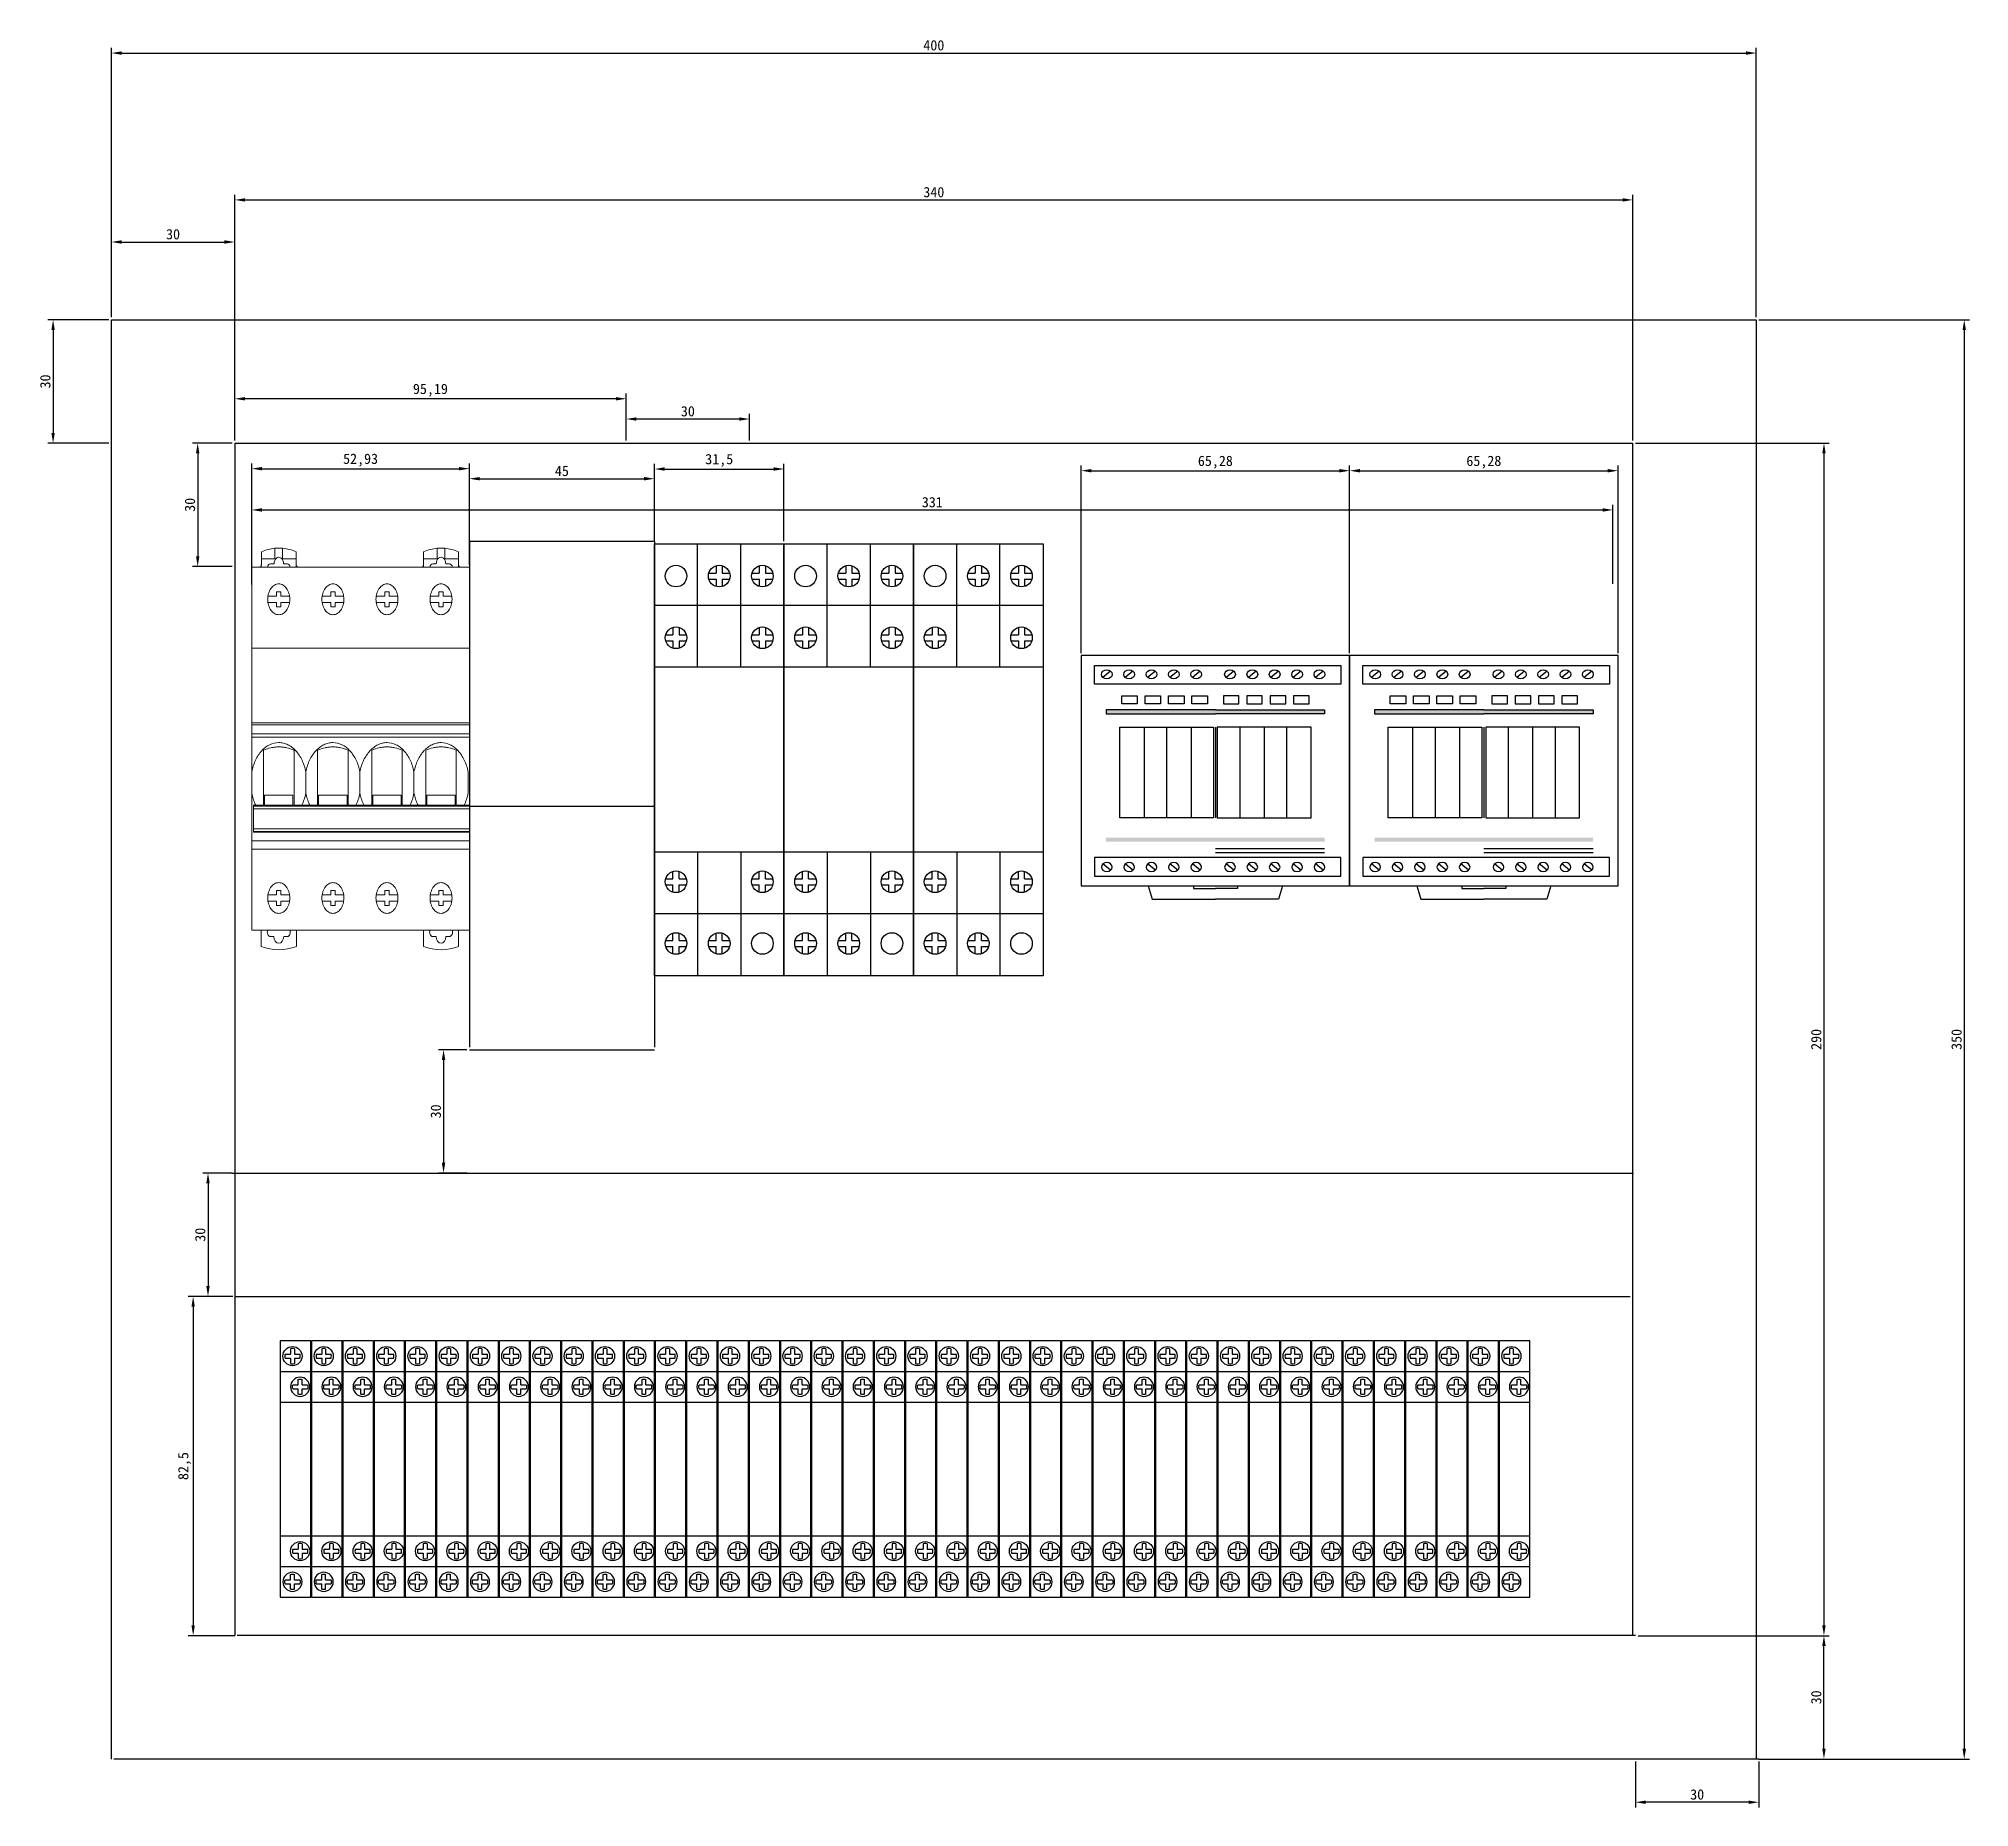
# Model space of a CAD drawing. Header units: millimetres. Extents: x 914 to 910632, y -176 to 682692.
# Drawn here: x 5886.1 to 6355.6, y -97.5 to 332.6 of the extents above; entities that cross this region are included whole.
import ezdxf

# ---------------------------------------------------------------- set-up
doc = ezdxf.new("R2010")
doc.units = ezdxf.units.MM
doc.linetypes.add('CENTER', pattern=[12, 7.5, -1.5, 1.5, -1.5])
for name, color, linetype in [('CEN1', 1, 'CENTER'), ('COMPONENT', 7, 'Continuous'), ('DIN卡軌', 4, 'Continuous')]:
    doc.layers.add(name, color=color, linetype=linetype)
doc.styles.get("Standard").update_dxf_attribs({"font": 'arial.ttf'})
doc.styles.add('宋体', font='')
doc.styles.get('宋体').set_extended_font_data('宋体')
doc.dimstyles.new('ISO-25', dxfattribs={"dimtxt": 2.5, "dimasz": 2.5, "dimexe": 1.25, "dimexo": 0.625, "dimtad": 1, "dimtxsty": 'Standard', "dimcen": 2.5, "dimadec": 0, "dimazin": 0, "dimtfac": 1, "dimtmove": 0, "dimatfit": 3, "dimfxl": 1, "dimarcsym": 0})

msp = doc.modelspace()

# ---------------------------------------------------------------- blocks, each defined once
blk = doc.blocks.new('*D303')
at = {"color": 0, "lineweight": -2, "transparency": 16777216}
for p, q in [((5903.76, 264.85), (5903.76, 284.38)), ((5906.26, 283.13), (5931.26, 283.13)), ((5933.76, 264.85), (5933.76, 284.38))]:
    blk.add_line(p, q, dxfattribs=at)
at = {"color": 0, "transparency": 16777216}
for points in [[(5906.26, 283.55), (5906.26, 282.72), (5903.76, 283.13)], [(5931.26, 283.55), (5931.26, 282.72), (5933.76, 283.13)]]:
    blk.add_solid(points, dxfattribs=at)
at = {"layer": 'Defpoints', "color": 0, "transparency": 16777216}
for p in [(5933.76, 283.13), (5903.76, 264.22), (5933.76, 264.22)]:
    blk.add_point(p, dxfattribs=at)
at = {"color": 0, "transparency": 16777216, "insert": (5918.76, 285.01), "char_height": 2.5, "attachment_point": 5, "style": '宋体'}
blk.add_mtext('30', dxfattribs=at)
blk = doc.blocks.new('*D304')
at = {"color": 0, "lineweight": -2, "transparency": 16777216}
for p, q in [((5903.13, 264.22), (5888.34, 264.22)), ((5889.59, 261.72), (5889.59, 236.72)), ((5903.13, 234.22), (5888.34, 234.22))]:
    blk.add_line(p, q, dxfattribs=at)
at = {"color": 0, "transparency": 16777216}
for points in [[(5889.17, 261.72), (5890, 261.72), (5889.59, 264.22)], [(5889.17, 236.72), (5890, 236.72), (5889.59, 234.22)]]:
    blk.add_solid(points, dxfattribs=at)
at = {"layer": 'Defpoints', "color": 0, "transparency": 16777216}
for p in [(5903.76, 264.22), (5889.59, 234.22), (5903.76, 234.22)]:
    blk.add_point(p, dxfattribs=at)
at = {"color": 0, "transparency": 16777216, "insert": (5887.71, 249.22), "char_height": 2.5, "attachment_point": 5, "rotation": 90, "style": '宋体'}
blk.add_mtext('30', dxfattribs=at)
blk = doc.blocks.new('*D305')
at = {"color": 0, "lineweight": -2, "transparency": 16777216}
for p, q in [((6305.01, -55.78), (6321.46, -55.78)), ((6320.21, -83.28), (6320.21, -58.28)), ((6305.01, -85.78), (6321.46, -85.78))]:
    blk.add_line(p, q, dxfattribs=at)
at = {"color": 0, "transparency": 16777216}
for points in [[(6319.79, -58.28), (6320.62, -58.28), (6320.21, -55.78)], [(6319.79, -83.28), (6320.62, -83.28), (6320.21, -85.78)]]:
    blk.add_solid(points, dxfattribs=at)
at = {"layer": 'Defpoints', "color": 0, "transparency": 16777216}
for p in [(6304.38, -55.78), (6320.21, -55.78), (6304.38, -85.78)]:
    blk.add_point(p, dxfattribs=at)
at = {"color": 0, "transparency": 16777216, "insert": (6318.33, -70.78), "char_height": 2.5, "attachment_point": 5, "rotation": 90, "style": '宋体'}
blk.add_mtext('30', dxfattribs=at)
blk = doc.blocks.new('*D306')
at = {"color": 0, "lineweight": -2, "transparency": 16777216}
for p, q in [((6274.38, -86.4), (6274.38, -97.54)), ((6304.38, -86.4), (6304.38, -97.54)), ((6301.88, -96.29), (6276.88, -96.29))]:
    blk.add_line(p, q, dxfattribs=at)
at = {"color": 0, "transparency": 16777216}
for points in [[(6276.88, -95.87), (6276.88, -96.7), (6274.38, -96.29)], [(6301.88, -95.87), (6301.88, -96.7), (6304.38, -96.29)]]:
    blk.add_solid(points, dxfattribs=at)
at = {"layer": 'Defpoints', "color": 0, "transparency": 16777216}
for p in [(6274.38, -85.78), (6304.38, -85.78), (6274.38, -96.29)]:
    blk.add_point(p, dxfattribs=at)
at = {"color": 0, "transparency": 16777216, "insert": (6289.38, -94.41), "char_height": 2.5, "attachment_point": 5, "style": '宋体'}
blk.add_mtext('30', dxfattribs=at)
blk = doc.blocks.new('*U254')
blk.add_line((0.78, 0.76), (-0.78, -0.76))
blk.add_circle((0, 0), 1.09)
blk = doc.blocks.new('*U255')
at = {"color": 0, "linetype": 'ByBlock', "lineweight": -2, "transparency": 16777216}
for p in [(0, 0), (4.53, 0), (9.06, 0), (13.59, 0), (18.12, 0)]:
    blk.add_blockref('*U254', p, dxfattribs=at)
blk = doc.blocks.new('*U256')
blk.add_line((0.78, 0.76), (-0.78, -0.76))
blk.add_circle((0, 0), 1.09)
blk = doc.blocks.new('*U257')
at = {"color": 0, "linetype": 'ByBlock', "lineweight": -2, "transparency": 16777216}
for p in [(0, 0), (4.53, 0), (9.06, 0), (13.59, 0), (18.12, 0)]:
    blk.add_blockref('*U256', p, dxfattribs=at)
blk = doc.blocks.new('*U258')
blk.add_line((0.78, 0.76), (-0.78, -0.76))
blk.add_circle((0, 0), 1.09)
blk = doc.blocks.new('*U259')
at = {"color": 0, "linetype": 'ByBlock', "lineweight": -2, "transparency": 16777216}
for p in [(0, 0), (4.53, 0), (9.06, 0), (13.59, 0), (18.12, 0)]:
    blk.add_blockref('*U258', p, dxfattribs=at)
blk = doc.blocks.new('*U248')
blk.add_line((0.78, 0.76), (-0.78, -0.76))
blk.add_circle((0, 0), 1.09)
blk = doc.blocks.new('*U249')
at = {"color": 0, "linetype": 'ByBlock', "lineweight": -2, "transparency": 16777216}
for p in [(0, 0), (4.53, 0), (9.06, 0), (13.59, 0), (18.12, 0)]:
    blk.add_blockref('*U248', p, dxfattribs=at)
blk = doc.blocks.new('*U250')
blk.add_lwpolyline([(-1.58, 1), (1.58, 1), (1.58, -1), (-1.58, -1)], close=True)
blk = doc.blocks.new('*U251')
at = {"color": 0, "linetype": 'ByBlock', "lineweight": -2, "transparency": 16777216}
for p in [(0, 0), (4.74, 0), (9.48, 0), (14.22, 0)]:
    blk.add_blockref('*U250', p, dxfattribs=at)
blk = doc.blocks.new('*U252')
blk.add_lwpolyline([(-1.58, 1), (1.58, 1), (1.58, -1), (-1.58, -1)], close=True)
blk = doc.blocks.new('*U253')
at = {"color": 0, "linetype": 'ByBlock', "lineweight": -2, "transparency": 16777216}
for p in [(0, 0), (4.74, 0), (9.48, 0), (14.22, 0)]:
    blk.add_blockref('*U252', p, dxfattribs=at)
blk = doc.blocks.new('8位继电器布局1')
h = blk.add_hatch(color=256)
h.dxf.hatch_style = 1
h.paths.add_polyline_path([(-19.18, -13.18), (-41.32, -13.18), (-41.32, -14.2), (-19.18, -14.2)])
h.paths.add_polyline_path([(2.95, -13.18), (-19.18, -13.18), (-19.18, -14.2), (2.95, -14.2)])
h = blk.add_hatch(color=256)
h.dxf.hatch_style = 1
h.paths.add_polyline_path([(-19.18, -44.26), (-41.32, -44.26), (-41.32, -45.28), (-19.18, -45.28)])
h.paths.add_polyline_path([(2.95, -44.26), (-19.18, -44.26), (-19.18, -45.28), (2.95, -45.28)])
for p, q in [((8.02, 0), (-46.38, 0)), ((-46.38, 0), (-46.38, -56)), ((8.02, -56), (8.02, 0)), ((-19.18, -13.18), (-41.32, -13.18)), ((-41.32, -13.18), (-41.32, -14.2)), ((-41.32, -14.2), (-19.18, -14.2)), ((-19.18, -13.18), (2.95, -13.18)), ((2.95, -14.2), (-19.18, -14.2)), ((2.95, -13.18), (2.95, -14.2)), ((-33.62, -17.42), (-33.62, -39.49)), ((-29.07, -17.42), (-29.07, -39.49)), ((-24.12, -17.42), (-24.12, -39.49)), ((-19.18, -17.42), (-19.18, -39.49)), ((-14.24, -17.42), (-14.24, -39.49)), ((-9.29, -17.42), (-9.29, -39.49)), ((-4.74, -17.42), (-4.74, -39.49)), ((-19.18, -46.95), (2.95, -46.95)), ((2.95, -47.97), (-19.18, -47.97)), ((-46.38, -56), (8.02, -56)), ((-32.78, -56), (-31.96, -59.21)), ((-23.64, -56), (-23.64, -56.67)), ((-23.64, -56.67), (-19.18, -56.67)), ((-14.72, -56.67), (-19.18, -56.67)), ((-14.72, -56), (-14.72, -56.67)), ((-5.58, -56), (-6.4, -59.21)), ((-31.96, -59.21), (-19.18, -59.21)), ((-6.4, -59.21), (-19.18, -59.21))]:
    blk.add_line(p, q)
for points in [[(-43.68, -2.37), (6.27, -2.37), (6.27, -6.92), (-43.68, -6.92)], [(-38.56, -17.42), (-19.57, -17.42), (-19.57, -39.49), (-38.56, -39.49)], [(0.2, -17.42), (-18.79, -17.42), (-18.79, -39.49), (0.2, -39.49)], [(-43.68, -53.63), (6.27, -53.63), (6.27, -49.08), (-43.68, -49.08)]]:
    blk.add_lwpolyline(points, close=True)
for name, p in [('*U255', (-41.19, -4.56)), ('*U257', (-16.22, -4.56)), ('*U251', (-36.59, -10.75))]:
    blk.add_blockref(name, p)
at = {"xscale": -1}
blk.add_blockref('*U253', (-1.77, -10.75), dxfattribs=at)
at = {"xscale": -1, "rotation": 180}
for name, p in [('*U259', (-41.19, -51.44)), ('*U249', (-16.22, -51.44))]:
    blk.add_blockref(name, p, dxfattribs=at)
blk = doc.blocks.new('4P空开')
at = {"color": 4, "linetype": 'Continuous', "lineweight": 15}
for p, q in [((1.3, 28.69), (1.3, 28.2)), ((1.3, 28.2), (2.62, 28.2)), ((1.3, 28.2), (2.62, 28.2)), ((1.3, 28.2), (1.3, 28.2)), ((1.3, 27.78), (1.3, 28.2)), ((2.62, 28.2), (2.62, 28.93)), ((2.62, 28.2), (2.62, 28.2)), ((3.36, 28.94), (3.36, 28.2)), ((3.36, 28.2), (4.68, 28.2)), ((3.36, 28.2), (4.68, 28.2)), ((3.36, 28.2), (3.36, 28.2)), ((4.68, 28.2), (4.68, 28.69)), ((4.68, 28.2), (4.68, 28.2)), ((4.68, 28.2), (4.68, 27.78)), ((17.08, 28.69), (17.08, 28.2)), ((17.08, 28.2), (18.4, 28.2)), ((17.08, 28.2), (18.4, 28.2)), ((17.08, 28.2), (17.08, 28.2)), ((17.08, 27.78), (17.08, 28.2)), ((18.4, 28.2), (18.4, 28.93)), ((18.4, 28.2), (18.4, 28.2)), ((19.15, 28.94), (19.15, 28.2)), ((19.15, 28.2), (20.47, 28.2)), ((19.15, 28.2), (20.47, 28.2)), ((19.15, 28.2), (19.15, 28.2)), ((20.47, 28.2), (20.47, 28.69)), ((20.47, 28.2), (20.47, 28.2)), ((20.47, 28.2), (20.47, 27.78)), ((21.53, 27.61), (0.36, 27.61)), ((0.36, 27.61), (0.36, 21.99)), ((2.53, 27.84), (2.17, 27.84)), ((3.81, 27.84), (3.45, 27.84)), ((18.31, 27.84), (17.96, 27.84)), ((19.59, 27.84), (19.24, 27.84)), ((21.53, 27.61), (21.53, 2.4)), ((1.94, 25.61), (2.78, 25.61)), ((2.78, 25.61), (2.78, 25.91)), ((2.78, 25.91), (3.2, 25.91)), ((3.2, 25.91), (3.2, 25.61)), ((3.2, 25.61), (4.04, 25.61)), ((7.21, 25.61), (8.04, 25.61)), ((8.04, 25.91), (8.46, 25.91)), ((8.04, 25.61), (8.04, 25.91)), ((8.46, 25.91), (8.46, 25.61)), ((8.46, 25.61), (9.3, 25.61)), ((12.47, 25.61), (13.31, 25.61)), ((13.31, 25.91), (13.72, 25.91)), ((13.31, 25.61), (13.31, 25.91)), ((13.72, 25.91), (13.72, 25.61)), ((13.72, 25.61), (14.56, 25.61)), ((17.73, 25.61), (18.57, 25.61)), ((18.57, 25.91), (18.98, 25.91)), ((18.57, 25.61), (18.57, 25.91)), ((18.98, 25.91), (18.98, 25.61)), ((18.98, 25.61), (19.82, 25.61)), ((2.78, 25.16), (1.94, 25.16)), ((2.78, 24.86), (2.78, 25.16)), ((3.2, 24.86), (2.78, 24.86)), ((3.2, 25.16), (3.2, 24.86)), ((4.04, 25.16), (3.2, 25.16)), ((8.04, 25.16), (7.21, 25.16)), ((8.04, 24.86), (8.04, 25.16)), ((8.46, 24.86), (8.04, 24.86)), ((8.46, 25.16), (8.46, 24.86)), ((9.3, 25.16), (8.46, 25.16)), ((13.31, 25.16), (12.47, 25.16)), ((13.31, 24.86), (13.31, 25.16)), ((13.72, 24.86), (13.31, 24.86)), ((13.72, 25.16), (13.72, 24.86)), ((14.56, 25.16), (13.72, 25.16)), ((18.57, 25.16), (17.73, 25.16)), ((18.57, 24.86), (18.57, 25.16)), ((18.98, 24.86), (18.57, 24.86)), ((18.98, 25.16), (18.98, 24.86)), ((19.82, 25.16), (18.98, 25.16)), ((0.36, 21.99), (21.53, 21.99)), ((0.36, 21.99), (0.36, 16.79)), ((0.36, 16.79), (0.36, 16.67)), ((0.36, 16.79), (21.53, 16.79)), ((21.53, 16.67), (0.36, 16.67)), ((21.53, 16.67), (0.36, 16.67)), ((0.36, 16.67), (0.36, 16.04)), ((0.36, 16.04), (21.53, 16.04)), ((0.36, 16.04), (0.36, 15.81)), ((21.53, 15.81), (0.36, 15.81)), ((0.36, 15.81), (0.36, 13.39)), ((0.36, 11.91), (0.36, 8.61)), ((21.53, 11.09), (0.52, 11.09)), ((0.52, 11.09), (0.52, 11)), ((21.53, 11), (0.52, 11)), ((0.52, 11), (0.52, 10.82)), ((21.53, 10.82), (0.52, 10.82)), ((0.52, 10.82), (0.52, 9.44)), ((1.61, 11.77), (1.61, 11.09)), ((4.37, 11.77), (1.61, 11.77)), ((4.37, 11.09), (4.37, 11.77)), ((6.87, 11.77), (6.87, 11.09)), ((9.63, 11.77), (6.87, 11.77)), ((9.63, 11.09), (9.63, 11.77)), ((12.13, 11.77), (12.13, 11.09)), ((14.9, 11.77), (12.13, 11.77)), ((14.9, 11.09), (14.9, 11.77)), ((17.39, 11.77), (17.39, 11.09)), ((20.16, 11.77), (17.39, 11.77)), ((20.16, 11.09), (20.16, 11.77)), ((21.53, 9.44), (0.52, 9.44)), ((0.52, 9.44), (0.52, 9.26)), ((21.53, 8.61), (0.36, 8.61)), ((0.36, 8.61), (0.36, 8.02)), ((21.53, 9.26), (0.52, 9.26)), ((0.52, 9.26), (0.52, 9.21)), ((0.52, 9.21), (21.53, 9.21)), ((21.53, 8.02), (0.36, 8.02)), ((0.36, 8.02), (0.36, 2.4)), ((1.94, 4.85), (2.78, 4.85)), ((2.78, 4.41), (1.94, 4.41)), ((2.78, 5.15), (3.2, 5.15)), ((2.78, 4.85), (2.78, 5.15)), ((2.78, 4.11), (2.78, 4.41)), ((3.2, 4.11), (2.78, 4.11)), ((3.2, 5.15), (3.2, 4.85)), ((3.2, 4.85), (4.04, 4.85)), ((3.2, 4.41), (3.2, 4.11)), ((4.04, 4.41), (3.2, 4.41)), ((7.21, 4.85), (8.04, 4.85)), ((8.04, 4.41), (7.21, 4.41)), ((8.04, 5.15), (8.46, 5.15)), ((8.04, 4.85), (8.04, 5.15)), ((8.04, 4.11), (8.04, 4.41)), ((8.46, 4.11), (8.04, 4.11)), ((8.46, 5.15), (8.46, 4.85)), ((8.46, 4.85), (9.3, 4.85)), ((8.46, 4.41), (8.46, 4.11)), ((9.3, 4.41), (8.46, 4.41)), ((12.47, 4.85), (13.31, 4.85)), ((13.31, 4.41), (12.47, 4.41)), ((13.31, 5.15), (13.72, 5.15)), ((13.31, 4.85), (13.31, 5.15)), ((13.31, 4.11), (13.31, 4.41)), ((13.72, 4.11), (13.31, 4.11)), ((13.72, 5.15), (13.72, 4.85)), ((13.72, 4.85), (14.56, 4.85)), ((13.72, 4.41), (13.72, 4.11)), ((14.56, 4.41), (13.72, 4.41)), ((17.73, 4.85), (18.57, 4.85)), ((18.57, 4.41), (17.73, 4.41)), ((18.57, 5.15), (18.98, 5.15)), ((18.57, 4.85), (18.57, 5.15)), ((18.57, 4.11), (18.57, 4.41)), ((18.98, 4.11), (18.57, 4.11)), ((18.98, 5.15), (18.98, 4.85)), ((18.98, 4.85), (19.82, 4.85)), ((18.98, 4.41), (18.98, 4.11)), ((19.82, 4.41), (18.98, 4.41)), ((21.53, 2.4), (0.36, 2.4)), ((1.28, 1.26), (1.28, 2.4)), ((2.17, 1.96), (2.51, 1.96)), ((3.47, 1.96), (3.81, 1.96)), ((4.7, 2.4), (4.7, 1.26)), ((17.07, 1.26), (17.07, 2.4)), ((17.96, 1.96), (18.3, 1.96)), ((19.25, 1.96), (19.59, 1.96)), ((20.48, 2.4), (20.48, 1.26))]:
    blk.add_line(p, q, dxfattribs=at)
for centre, radius, start, end in [((3, 23.19), 5.75, 93.767, 107.1977), ((3, 23.19), 5.75, 86.359, 93.767), ((3, 23.19), 5.75, 72.9338, 86.3591), ((18.78, 23.19), 5.75, 93.767, 107.1977), ((18.78, 23.19), 5.75, 86.359, 93.767), ((18.78, 23.19), 5.75, 72.9338, 86.3591), ((1, 27.84), 0.296, 307.3801, 359.9804), ((4.98, 27.84), 0.296, 180.0229, 232.6166), ((16.78, 27.84), 0.296, 307.3801, 359.9804), ((20.77, 27.84), 0.296, 180.0229, 232.6166), ((2.17, 2.25), 0.297, 150, 270), ((2.99, 1.96), 0.476, 180, 0), ((3.81, 2.25), 0.297, 270, 30), ((17.96, 2.25), 0.297, 150, 270), ((18.77, 1.96), 0.476, 180, 0), ((19.59, 2.25), 0.297, 270, 30), ((2.99, 7.57), 6.54, 254.849, 285.151), ((18.77, 7.57), 6.54, 254.849, 285.151)]:
    blk.add_arc(centre, radius, start, end, dxfattribs=at)
for centre, major_axis, start_param, end_param in [((2.99, 27.84), (0, 0.462), 4.712389, 7.853982), ((18.77, 27.84), (0, 0.462), 4.712389, 7.853982), ((1, 27.78), (0, 0.298), 4.111358, 4.712389), ((2.17, 27.54), (0, 0.298), 0, 1.334085), ((3.81, 27.54), (0, 0.298), 4.949101, 6.283185), ((4.98, 27.78), (0, 0.298), 1.570796, 2.171827), ((16.78, 27.78), (0, 0.298), 4.111358, 4.712389), ((17.96, 27.54), (0, 0.298), 0, 1.334085), ((19.59, 27.54), (0, 0.298), 4.949101, 6.283185), ((20.77, 27.78), (0, 0.298), 1.570796, 2.171827)]:
    blk.add_ellipse(centre, major_axis=major_axis, ratio=0.997493, start_param=start_param, end_param=end_param, dxfattribs=at)
for points, knots in [([(2.99, 24.31), (2.92, 24.31), (2.85, 24.32), (2.71, 24.35), (2.64, 24.37), (2.52, 24.42), (2.45, 24.46), (2.34, 24.53), (2.28, 24.58), (2.18, 24.68), (2.14, 24.73), (2.06, 24.85), (2.03, 24.91), (1.97, 25.04), (1.95, 25.11), (1.93, 25.25), (1.92, 25.32), (1.92, 25.45), (1.93, 25.53), (1.95, 25.66), (1.97, 25.73), (2.03, 25.86), (2.06, 25.92), (2.14, 26.04), (2.18, 26.09), (2.28, 26.19), (2.34, 26.23), (2.45, 26.31), (2.51, 26.35), (2.64, 26.4), (2.71, 26.42), (2.85, 26.45), (2.92, 26.45), (3.06, 26.45), (3.13, 26.45), (3.27, 26.42), (3.34, 26.4), (3.47, 26.35), (3.53, 26.31), (3.64, 26.24), (3.7, 26.19), (3.8, 26.09), (3.84, 26.04), (3.92, 25.92), (3.95, 25.86), (4.01, 25.73), (4.03, 25.66), (4.05, 25.53), (4.06, 25.46), (4.06, 25.32), (4.05, 25.25), (4.03, 25.11), (4.01, 25.04), (3.95, 24.91), (3.92, 24.85), (3.84, 24.73), (3.8, 24.68), (3.7, 24.58), (3.64, 24.54), (3.53, 24.46), (3.47, 24.42), (3.34, 24.37), (3.27, 24.35), (3.13, 24.32), (3.06, 24.31), (2.99, 24.31)], [0, 0, 0, 0, 0.03125, 0.03125, 0.0625, 0.0625, 0.09375, 0.09375, 0.125, 0.125, 0.15625, 0.15625, 0.1875, 0.1875, 0.21875, 0.21875, 0.25, 0.25, 0.28125, 0.28125, 0.3125, 0.3125, 0.34375, 0.34375, 0.375, 0.375, 0.40625, 0.40625, 0.4375, 0.4375, 0.46875, 0.46875, 0.5, 0.5, 0.53125, 0.53125, 0.5625, 0.5625, 0.59375, 0.59375, 0.625, 0.625, 0.65625, 0.65625, 0.6875, 0.6875, 0.71875, 0.71875, 0.75, 0.75, 0.78125, 0.78125, 0.8125, 0.8125, 0.84375, 0.84375, 0.875, 0.875, 0.90625, 0.90625, 0.9375, 0.9375, 0.96875, 0.96875, 1, 1, 1, 1]), ([(8.25, 24.31), (8.18, 24.31), (8.11, 24.32), (7.97, 24.35), (7.91, 24.37), (7.78, 24.42), (7.72, 24.46), (7.6, 24.53), (7.54, 24.58), (7.44, 24.68), (7.4, 24.73), (7.32, 24.85), (7.29, 24.91), (7.24, 25.04), (7.22, 25.11), (7.19, 25.25), (7.18, 25.32), (7.18, 25.45), (7.19, 25.53), (7.22, 25.66), (7.24, 25.73), (7.29, 25.86), (7.32, 25.92), (7.4, 26.04), (7.44, 26.09), (7.54, 26.19), (7.6, 26.23), (7.71, 26.31), (7.78, 26.35), (7.91, 26.4), (7.97, 26.42), (8.11, 26.45), (8.18, 26.45), (8.32, 26.45), (8.39, 26.45), (8.53, 26.42), (8.6, 26.4), (8.73, 26.35), (8.79, 26.31), (8.9, 26.24), (8.96, 26.19), (9.06, 26.09), (9.1, 26.04), (9.18, 25.92), (9.21, 25.86), (9.27, 25.73), (9.29, 25.66), (9.31, 25.53), (9.32, 25.46), (9.32, 25.32), (9.32, 25.25), (9.29, 25.11), (9.27, 25.04), (9.21, 24.91), (9.18, 24.85), (9.1, 24.73), (9.06, 24.68), (8.96, 24.58), (8.91, 24.54), (8.79, 24.46), (8.73, 24.42), (8.6, 24.37), (8.53, 24.35), (8.39, 24.32), (8.32, 24.31), (8.25, 24.31)], [0, 0, 0, 0, 0.03125, 0.03125, 0.0625, 0.0625, 0.09375, 0.09375, 0.125, 0.125, 0.15625, 0.15625, 0.1875, 0.1875, 0.21875, 0.21875, 0.25, 0.25, 0.28125, 0.28125, 0.3125, 0.3125, 0.34375, 0.34375, 0.375, 0.375, 0.40625, 0.40625, 0.4375, 0.4375, 0.46875, 0.46875, 0.5, 0.5, 0.53125, 0.53125, 0.5625, 0.5625, 0.59375, 0.59375, 0.625, 0.625, 0.65625, 0.65625, 0.6875, 0.6875, 0.71875, 0.71875, 0.75, 0.75, 0.78125, 0.78125, 0.8125, 0.8125, 0.84375, 0.84375, 0.875, 0.875, 0.90625, 0.90625, 0.9375, 0.9375, 0.96875, 0.96875, 1, 1, 1, 1]), ([(13.51, 24.31), (13.44, 24.31), (13.37, 24.32), (13.24, 24.35), (13.17, 24.37), (13.04, 24.42), (12.98, 24.46), (12.86, 24.53), (12.81, 24.58), (12.71, 24.68), (12.66, 24.73), (12.58, 24.85), (12.55, 24.91), (12.5, 25.04), (12.48, 25.11), (12.45, 25.25), (12.44, 25.32), (12.44, 25.45), (12.45, 25.53), (12.48, 25.66), (12.5, 25.73), (12.55, 25.86), (12.58, 25.92), (12.66, 26.04), (12.71, 26.09), (12.81, 26.19), (12.86, 26.23), (12.98, 26.31), (13.04, 26.35), (13.17, 26.4), (13.23, 26.42), (13.37, 26.45), (13.44, 26.45), (13.58, 26.45), (13.65, 26.45), (13.79, 26.42), (13.86, 26.4), (13.99, 26.35), (14.05, 26.31), (14.17, 26.24), (14.22, 26.19), (14.32, 26.09), (14.36, 26.04), (14.44, 25.92), (14.48, 25.86), (14.53, 25.73), (14.55, 25.66), (14.58, 25.53), (14.58, 25.46), (14.58, 25.32), (14.58, 25.25), (14.55, 25.11), (14.53, 25.04), (14.48, 24.91), (14.44, 24.85), (14.37, 24.73), (14.32, 24.68), (14.22, 24.58), (14.17, 24.54), (14.05, 24.46), (13.99, 24.42), (13.86, 24.37), (13.79, 24.35), (13.65, 24.32), (13.58, 24.31), (13.51, 24.31)], [0, 0, 0, 0, 0.03125, 0.03125, 0.0625, 0.0625, 0.09375, 0.09375, 0.125, 0.125, 0.15625, 0.15625, 0.1875, 0.1875, 0.21875, 0.21875, 0.25, 0.25, 0.28125, 0.28125, 0.3125, 0.3125, 0.34375, 0.34375, 0.375, 0.375, 0.40625, 0.40625, 0.4375, 0.4375, 0.46875, 0.46875, 0.5, 0.5, 0.53125, 0.53125, 0.5625, 0.5625, 0.59375, 0.59375, 0.625, 0.625, 0.65625, 0.65625, 0.6875, 0.6875, 0.71875, 0.71875, 0.75, 0.75, 0.78125, 0.78125, 0.8125, 0.8125, 0.84375, 0.84375, 0.875, 0.875, 0.90625, 0.90625, 0.9375, 0.9375, 0.96875, 0.96875, 1, 1, 1, 1]), ([(18.77, 24.31), (18.7, 24.31), (18.63, 24.32), (18.5, 24.35), (18.43, 24.37), (18.3, 24.42), (18.24, 24.46), (18.12, 24.53), (18.07, 24.58), (17.97, 24.68), (17.92, 24.73), (17.85, 24.85), (17.81, 24.91), (17.76, 25.04), (17.74, 25.11), (17.71, 25.25), (17.7, 25.32), (17.7, 25.45), (17.71, 25.53), (17.74, 25.66), (17.76, 25.73), (17.81, 25.86), (17.85, 25.92), (17.92, 26.04), (17.97, 26.09), (18.07, 26.19), (18.12, 26.23), (18.24, 26.31), (18.3, 26.35), (18.43, 26.4), (18.5, 26.42), (18.63, 26.45), (18.7, 26.45), (18.85, 26.45), (18.92, 26.45), (19.05, 26.42), (19.12, 26.4), (19.25, 26.35), (19.31, 26.31), (19.43, 26.24), (19.48, 26.19), (19.58, 26.09), (19.63, 26.04), (19.7, 25.92), (19.74, 25.86), (19.79, 25.73), (19.81, 25.66), (19.84, 25.53), (19.84, 25.46), (19.84, 25.32), (19.84, 25.25), (19.81, 25.11), (19.79, 25.04), (19.74, 24.91), (19.7, 24.85), (19.63, 24.73), (19.58, 24.68), (19.48, 24.58), (19.43, 24.54), (19.31, 24.46), (19.25, 24.42), (19.12, 24.37), (19.05, 24.35), (18.92, 24.32), (18.85, 24.31), (18.77, 24.31)], [0, 0, 0, 0, 0.03125, 0.03125, 0.0625, 0.0625, 0.09375, 0.09375, 0.125, 0.125, 0.15625, 0.15625, 0.1875, 0.1875, 0.21875, 0.21875, 0.25, 0.25, 0.28125, 0.28125, 0.3125, 0.3125, 0.34375, 0.34375, 0.375, 0.375, 0.40625, 0.40625, 0.4375, 0.4375, 0.46875, 0.46875, 0.5, 0.5, 0.53125, 0.53125, 0.5625, 0.5625, 0.59375, 0.59375, 0.625, 0.625, 0.65625, 0.65625, 0.6875, 0.6875, 0.71875, 0.71875, 0.75, 0.75, 0.78125, 0.78125, 0.8125, 0.8125, 0.84375, 0.84375, 0.875, 0.875, 0.90625, 0.90625, 0.9375, 0.9375, 0.96875, 0.96875, 1, 1, 1, 1]), ([(5.62, 13.39), (5.54, 13.68), (5.42, 13.95), (5.17, 14.33), (5.08, 14.44), (4.88, 14.66), (4.77, 14.76), (4.59, 14.9), (4.53, 14.94), (4.41, 15.03), (4.34, 15.06), (4.15, 15.17), (4.01, 15.23), (3.8, 15.3), (3.73, 15.32), (3.58, 15.36), (3.51, 15.38), (3.29, 15.41), (3.14, 15.43), (2.69, 15.43), (2.4, 15.38), (1.97, 15.23), (1.84, 15.17), (1.58, 15.03), (1.45, 14.95), (1.21, 14.76), (1.1, 14.66), (0.9, 14.44), (0.81, 14.33), (0.65, 14.08), (0.57, 13.95), (0.45, 13.68), (0.4, 13.54), (0.36, 13.39)], [0, 0, 0, 0, 0.125, 0.125, 0.1875, 0.1875, 0.25, 0.25, 0.28125, 0.28125, 0.3125, 0.3125, 0.375, 0.375, 0.40625, 0.40625, 0.4375, 0.4375, 0.5, 0.5, 0.625, 0.625, 0.6875, 0.6875, 0.75, 0.75, 0.8125, 0.8125, 0.875, 0.875, 0.9375, 0.9375, 1, 1, 1, 1]), ([(1.5, 14.9), (1.73, 14.97), (1.97, 15.03), (2.35, 15.09), (2.48, 15.1), (2.73, 15.12), (2.86, 15.13), (3.12, 15.13), (3.25, 15.12), (3.5, 15.1), (3.63, 15.09), (4.01, 15.03), (4.25, 14.97), (4.48, 14.9)], [0, 0, 0, 0, 0.25, 0.25, 0.375, 0.375, 0.5, 0.5, 0.625, 0.625, 0.75, 0.75, 1, 1, 1, 1]), ([(1.5, 11.09), (1.5, 11.2), (1.5, 11.45), (1.5, 11.87), (1.5, 12.33), (1.5, 12.79), (1.5, 13.26), (1.5, 13.73), (1.5, 14.17), (1.5, 14.57), (1.5, 14.79), (1.5, 14.9)], [0, 0, 0, 0, 0.101509, 0.215632, 0.324172, 0.432713, 0.546835, 0.660958, 0.775081, 0.889204, 1, 1, 1, 1]), ([(4.48, 14.9), (4.48, 14.79), (4.48, 14.56), (4.48, 14.15), (4.48, 13.72), (4.48, 13.25), (4.48, 12.78), (4.48, 12.3), (4.48, 11.84), (4.48, 11.42), (4.48, 11.19), (4.48, 11.09)], [0, 0, 0, 0, 0.1140739, 0.2281478, 0.3422219, 0.4562957, 0.5670441, 0.6811182, 0.795192, 0.909266, 1, 1, 1, 1]), ([(5.62, 13.39), (5.7, 13.68), (5.82, 13.95), (6.07, 14.33), (6.16, 14.44), (6.36, 14.66), (6.47, 14.76), (6.65, 14.9), (6.71, 14.94), (6.84, 15.03), (6.9, 15.06), (7.1, 15.17), (7.23, 15.23), (7.44, 15.3), (7.51, 15.32), (7.66, 15.36), (7.73, 15.38), (7.95, 15.41), (8.1, 15.43), (8.55, 15.43), (8.84, 15.38), (9.27, 15.23), (9.41, 15.17), (9.67, 15.03), (9.79, 14.95), (10.03, 14.76), (10.14, 14.66), (10.34, 14.44), (10.43, 14.33), (10.6, 14.08), (10.67, 13.95), (10.79, 13.68), (10.84, 13.54), (10.88, 13.39)], [0, 0, 0, 0, 0.125, 0.125, 0.1875, 0.1875, 0.25, 0.25, 0.28125, 0.28125, 0.3125, 0.3125, 0.375, 0.375, 0.40625, 0.40625, 0.4375, 0.4375, 0.5, 0.5, 0.625, 0.625, 0.6875, 0.6875, 0.75, 0.75, 0.8125, 0.8125, 0.875, 0.875, 0.9375, 0.9375, 1, 1, 1, 1]), ([(6.77, 14.9), (7, 14.97), (7.24, 15.03), (7.61, 15.09), (7.74, 15.1), (7.99, 15.12), (8.12, 15.13), (8.38, 15.13), (8.51, 15.12), (8.76, 15.1), (8.89, 15.09), (9.27, 15.03), (9.51, 14.97), (9.74, 14.9)], [0, 0, 0, 0, 0.25, 0.25, 0.375, 0.375, 0.5, 0.5, 0.625, 0.625, 0.75, 0.75, 1, 1, 1, 1]), ([(6.77, 11.09), (6.77, 11.2), (6.77, 11.45), (6.77, 11.87), (6.77, 12.33), (6.77, 12.79), (6.77, 13.26), (6.77, 13.73), (6.77, 14.17), (6.77, 14.57), (6.77, 14.79), (6.77, 14.9)], [0, 0, 0, 0, 0.101509, 0.215632, 0.324172, 0.432713, 0.546835, 0.660958, 0.775081, 0.889204, 1, 1, 1, 1]), ([(9.74, 14.9), (9.74, 14.79), (9.74, 14.56), (9.74, 14.15), (9.74, 13.72), (9.74, 13.25), (9.74, 12.78), (9.74, 12.3), (9.74, 11.84), (9.74, 11.42), (9.74, 11.19), (9.74, 11.09)], [0, 0, 0, 0, 0.1140739, 0.2281478, 0.3422219, 0.4562957, 0.5670441, 0.6811182, 0.795192, 0.909266, 1, 1, 1, 1]), ([(10.88, 13.39), (10.96, 13.68), (11.08, 13.95), (11.33, 14.33), (11.42, 14.44), (11.63, 14.66), (11.74, 14.76), (11.91, 14.9), (11.97, 14.94), (12.1, 15.03), (12.16, 15.06), (12.36, 15.17), (12.49, 15.23), (12.7, 15.3), (12.78, 15.32), (12.92, 15.36), (12.99, 15.38), (13.21, 15.41), (13.36, 15.43), (13.81, 15.43), (14.11, 15.38), (14.53, 15.23), (14.67, 15.17), (14.93, 15.03), (15.05, 14.95), (15.29, 14.76), (15.4, 14.66), (15.6, 14.44), (15.69, 14.33), (15.86, 14.08), (15.93, 13.95), (16.05, 13.68), (16.1, 13.54), (16.14, 13.39)], [0, 0, 0, 0, 0.125, 0.125, 0.1875, 0.1875, 0.25, 0.25, 0.28125, 0.28125, 0.3125, 0.3125, 0.375, 0.375, 0.40625, 0.40625, 0.4375, 0.4375, 0.5, 0.5, 0.625, 0.625, 0.6875, 0.6875, 0.75, 0.75, 0.8125, 0.8125, 0.875, 0.875, 0.9375, 0.9375, 1, 1, 1, 1]), ([(12.03, 14.9), (12.26, 14.97), (12.5, 15.03), (12.87, 15.09), (13, 15.1), (13.26, 15.12), (13.38, 15.13), (13.64, 15.13), (13.77, 15.12), (14.02, 15.1), (14.15, 15.09), (14.53, 15.03), (14.77, 14.97), (15, 14.9)], [0, 0, 0, 0, 0.25, 0.25, 0.375, 0.375, 0.5, 0.5, 0.625, 0.625, 0.75, 0.75, 1, 1, 1, 1]), ([(12.03, 11.09), (12.03, 11.2), (12.03, 11.45), (12.03, 11.87), (12.03, 12.33), (12.03, 12.79), (12.03, 13.26), (12.03, 13.73), (12.03, 14.17), (12.03, 14.57), (12.03, 14.79), (12.03, 14.9)], [0, 0, 0, 0, 0.101509, 0.215632, 0.324172, 0.432713, 0.546835, 0.660958, 0.775081, 0.889204, 1, 1, 1, 1]), ([(15, 14.9), (15, 14.79), (15, 14.56), (15, 14.15), (15, 13.72), (15, 13.25), (15, 12.78), (15, 12.3), (15, 11.84), (15, 11.42), (15, 11.19), (15, 11.09)], [0, 0, 0, 0, 0.1140739, 0.2281478, 0.3422219, 0.4562957, 0.5670441, 0.6811182, 0.795192, 0.909266, 1, 1, 1, 1]), ([(16.14, 13.39), (16.22, 13.68), (16.35, 13.95), (16.59, 14.33), (16.69, 14.44), (16.89, 14.66), (17, 14.76), (17.17, 14.9), (17.23, 14.94), (17.36, 15.03), (17.42, 15.06), (17.62, 15.17), (17.75, 15.23), (17.97, 15.3), (18.04, 15.32), (18.18, 15.36), (18.26, 15.38), (18.48, 15.41), (18.62, 15.43), (19.08, 15.43), (19.37, 15.38), (19.79, 15.23), (19.93, 15.17), (20.19, 15.03), (20.31, 14.95), (20.55, 14.76), (20.66, 14.66), (20.86, 14.44), (20.95, 14.33), (21.12, 14.08), (21.19, 13.95), (21.32, 13.68), (21.37, 13.54), (21.41, 13.39)], [0, 0, 0, 0, 0.125, 0.125, 0.1875, 0.1875, 0.25, 0.25, 0.28125, 0.28125, 0.3125, 0.3125, 0.375, 0.375, 0.40625, 0.40625, 0.4375, 0.4375, 0.5, 0.5, 0.625, 0.625, 0.6875, 0.6875, 0.75, 0.75, 0.8125, 0.8125, 0.875, 0.875, 0.9375, 0.9375, 1, 1, 1, 1]), ([(17.29, 14.9), (17.52, 14.97), (17.76, 15.03), (18.13, 15.09), (18.26, 15.1), (18.52, 15.12), (18.65, 15.13), (18.9, 15.13), (19.03, 15.12), (19.29, 15.1), (19.41, 15.09), (19.79, 15.03), (20.03, 14.97), (20.26, 14.9)], [0, 0, 0, 0, 0.25, 0.25, 0.375, 0.375, 0.5, 0.5, 0.625, 0.625, 0.75, 0.75, 1, 1, 1, 1]), ([(17.29, 11.09), (17.29, 11.2), (17.29, 11.45), (17.29, 11.87), (17.29, 12.33), (17.29, 12.79), (17.29, 13.26), (17.29, 13.73), (17.29, 14.17), (17.29, 14.57), (17.29, 14.79), (17.29, 14.9)], [0, 0, 0, 0, 0.101509, 0.215632, 0.324172, 0.432713, 0.546835, 0.660958, 0.775081, 0.889204, 1, 1, 1, 1]), ([(20.26, 14.9), (20.26, 14.79), (20.26, 14.56), (20.26, 14.15), (20.26, 13.72), (20.26, 13.25), (20.26, 12.78), (20.26, 12.3), (20.26, 11.84), (20.26, 11.42), (20.26, 11.19), (20.26, 11.09)], [0, 0, 0, 0, 0.1140739, 0.2281478, 0.3422219, 0.4562957, 0.5670441, 0.6811182, 0.795192, 0.909266, 1, 1, 1, 1]), ([(0.36, 13.39), (0.36, 13.27), (0.36, 13.15), (0.36, 12.96), (0.36, 12.89), (0.36, 12.77), (0.36, 12.7), (0.36, 12.51), (0.36, 12.39), (0.36, 12.2), (0.36, 12.14), (0.36, 12.02), (0.36, 11.96), (0.36, 11.91)], [0, 0, 0, 0, 0.25, 0.25, 0.375, 0.375, 0.5, 0.5, 0.75, 0.75, 0.875, 0.875, 1, 1, 1, 1]), ([(5.62, 11.91), (5.62, 12.02), (5.62, 12.14), (5.62, 12.38), (5.62, 12.51), (5.62, 12.77), (5.62, 12.9), (5.62, 13.15), (5.62, 13.27), (5.62, 13.39)], [0, 0, 0, 0, 0.25, 0.25, 0.5, 0.5, 0.75, 0.75, 1, 1, 1, 1]), ([(10.88, 11.91), (10.88, 12.02), (10.88, 12.14), (10.88, 12.38), (10.88, 12.51), (10.88, 12.77), (10.88, 12.9), (10.88, 13.15), (10.88, 13.27), (10.88, 13.39)], [0, 0, 0, 0, 0.25, 0.25, 0.5, 0.5, 0.75, 0.75, 1, 1, 1, 1]), ([(10.88, 11.91), (10.88, 12.02), (10.88, 12.14), (10.88, 12.38), (10.88, 12.51), (10.88, 12.77), (10.88, 12.9), (10.88, 13.15), (10.88, 13.27), (10.88, 13.39)], [0, 0, 0, 0, 0.25, 0.25, 0.5, 0.5, 0.75, 0.75, 1, 1, 1, 1]), ([(16.14, 11.91), (16.14, 12.02), (16.14, 12.14), (16.14, 12.38), (16.14, 12.51), (16.14, 12.77), (16.14, 12.9), (16.14, 13.15), (16.14, 13.27), (16.14, 13.39)], [0, 0, 0, 0, 0.25, 0.25, 0.5, 0.5, 0.75, 0.75, 1, 1, 1, 1]), ([(16.14, 11.91), (16.14, 12.02), (16.14, 12.14), (16.14, 12.38), (16.14, 12.51), (16.14, 12.77), (16.14, 12.9), (16.14, 13.15), (16.14, 13.27), (16.14, 13.39)], [0, 0, 0, 0, 0.25, 0.25, 0.5, 0.5, 0.75, 0.75, 1, 1, 1, 1]), ([(21.41, 11.91), (21.41, 12.02), (21.41, 12.14), (21.41, 12.38), (21.41, 12.51), (21.41, 12.77), (21.41, 12.9), (21.41, 13.15), (21.41, 13.27), (21.41, 13.39)], [0, 0, 0, 0, 0.25, 0.25, 0.5, 0.5, 0.75, 0.75, 1, 1, 1, 1]), ([(0.74, 11.09), (0.73, 11.11), (0.63, 11.24), (0.49, 11.51), (0.4, 11.77), (0.36, 11.91)], [0, 0, 0, 0, 0.084448, 0.542214, 1, 1, 1, 1]), ([(5.62, 11.91), (5.57, 11.76), (5.48, 11.47), (5.32, 11.21), (5.24, 11.09)], [0, 0, 0, 0, 0.514359, 1, 1, 1, 1]), ([(6, 11.09), (5.99, 11.11), (5.89, 11.24), (5.75, 11.51), (5.66, 11.77), (5.62, 11.91)], [0, 0, 0, 0, 0.084448, 0.542214, 1, 1, 1, 1]), ([(10.88, 11.91), (10.83, 11.76), (10.74, 11.47), (10.58, 11.21), (10.5, 11.09)], [0, 0, 0, 0, 0.5143587, 1, 1, 1, 1]), ([(10.88, 11.91), (10.83, 11.76), (10.74, 11.47), (10.58, 11.21), (10.5, 11.09)], [0, 0, 0, 0, 0.514359, 1, 1, 1, 1]), ([(11.27, 11.09), (11.25, 11.11), (11.15, 11.24), (11.01, 11.51), (10.93, 11.77), (10.88, 11.91)], [0, 0, 0, 0, 0.084448, 0.542214, 1, 1, 1, 1]), ([(16.14, 11.91), (16.1, 11.76), (16, 11.47), (15.84, 11.21), (15.76, 11.09)], [0, 0, 0, 0, 0.5143587, 1, 1, 1, 1]), ([(16.14, 11.91), (16.1, 11.76), (16, 11.47), (15.84, 11.21), (15.76, 11.09)], [0, 0, 0, 0, 0.514359, 1, 1, 1, 1]), ([(16.53, 11.09), (16.51, 11.11), (16.41, 11.24), (16.27, 11.51), (16.19, 11.77), (16.14, 11.91)], [0, 0, 0, 0, 0.084448, 0.542214, 1, 1, 1, 1]), ([(21.41, 11.91), (21.36, 11.76), (21.27, 11.47), (21.1, 11.21), (21.03, 11.09)], [0, 0, 0, 0, 0.5143587, 1, 1, 1, 1]), ([(2.99, 3.56), (2.92, 3.56), (2.85, 3.57), (2.71, 3.59), (2.64, 3.62), (2.52, 3.67), (2.45, 3.7), (2.34, 3.78), (2.28, 3.83), (2.18, 3.92), (2.14, 3.98), (2.06, 4.09), (2.03, 4.16), (1.98, 4.29), (1.95, 4.35), (1.93, 4.49), (1.92, 4.56), (1.92, 4.7), (1.93, 4.77), (1.95, 4.91), (1.97, 4.97), (2.03, 5.1), (2.06, 5.17), (2.14, 5.28), (2.18, 5.34), (2.28, 5.44), (2.34, 5.48), (2.45, 5.56), (2.51, 5.59), (2.64, 5.65), (2.71, 5.67), (2.85, 5.69), (2.92, 5.7), (3.06, 5.7), (3.13, 5.69), (3.27, 5.67), (3.34, 5.65), (3.47, 5.59), (3.53, 5.56), (3.64, 5.48), (3.7, 5.44), (3.8, 5.34), (3.84, 5.28), (3.92, 5.17), (3.95, 5.1), (4.01, 4.97), (4.03, 4.91), (4.05, 4.77), (4.06, 4.7), (4.06, 4.56), (4.05, 4.49), (4.03, 4.35), (4.01, 4.29), (3.95, 4.16), (3.92, 4.09), (3.84, 3.98), (3.8, 3.92), (3.7, 3.82), (3.64, 3.78), (3.53, 3.7), (3.47, 3.67), (3.34, 3.62), (3.27, 3.6), (3.13, 3.57), (3.06, 3.56), (2.99, 3.56)], [0, 0, 0, 0, 0.03125, 0.03125, 0.0625, 0.0625, 0.09375, 0.09375, 0.125, 0.125, 0.15625, 0.15625, 0.1875, 0.1875, 0.21875, 0.21875, 0.25, 0.25, 0.28125, 0.28125, 0.3125, 0.3125, 0.34375, 0.34375, 0.375, 0.375, 0.40625, 0.40625, 0.4375, 0.4375, 0.46875, 0.46875, 0.5, 0.5, 0.53125, 0.53125, 0.5625, 0.5625, 0.59375, 0.59375, 0.625, 0.625, 0.65625, 0.65625, 0.6875, 0.6875, 0.71875, 0.71875, 0.75, 0.75, 0.78125, 0.78125, 0.8125, 0.8125, 0.84375, 0.84375, 0.875, 0.875, 0.90625, 0.90625, 0.9375, 0.9375, 0.96875, 0.96875, 1, 1, 1, 1]), ([(8.25, 3.56), (8.18, 3.56), (8.11, 3.57), (7.97, 3.59), (7.91, 3.62), (7.78, 3.67), (7.72, 3.7), (7.6, 3.78), (7.54, 3.83), (7.45, 3.92), (7.4, 3.98), (7.32, 4.09), (7.29, 4.16), (7.24, 4.29), (7.22, 4.35), (7.19, 4.49), (7.18, 4.56), (7.18, 4.7), (7.19, 4.77), (7.22, 4.91), (7.24, 4.97), (7.29, 5.1), (7.32, 5.17), (7.4, 5.28), (7.44, 5.34), (7.54, 5.44), (7.6, 5.48), (7.71, 5.56), (7.78, 5.59), (7.91, 5.65), (7.97, 5.67), (8.11, 5.69), (8.18, 5.7), (8.32, 5.7), (8.39, 5.69), (8.53, 5.67), (8.6, 5.65), (8.73, 5.59), (8.79, 5.56), (8.91, 5.48), (8.96, 5.44), (9.06, 5.34), (9.1, 5.28), (9.18, 5.17), (9.21, 5.1), (9.27, 4.97), (9.29, 4.91), (9.32, 4.77), (9.32, 4.7), (9.32, 4.56), (9.31, 4.49), (9.29, 4.35), (9.27, 4.29), (9.21, 4.16), (9.18, 4.09), (9.1, 3.98), (9.06, 3.92), (8.96, 3.82), (8.91, 3.78), (8.79, 3.7), (8.73, 3.67), (8.6, 3.62), (8.53, 3.6), (8.39, 3.57), (8.32, 3.56), (8.25, 3.56)], [0, 0, 0, 0, 0.03125, 0.03125, 0.0625, 0.0625, 0.09375, 0.09375, 0.125, 0.125, 0.15625, 0.15625, 0.1875, 0.1875, 0.21875, 0.21875, 0.25, 0.25, 0.28125, 0.28125, 0.3125, 0.3125, 0.34375, 0.34375, 0.375, 0.375, 0.40625, 0.40625, 0.4375, 0.4375, 0.46875, 0.46875, 0.5, 0.5, 0.53125, 0.53125, 0.5625, 0.5625, 0.59375, 0.59375, 0.625, 0.625, 0.65625, 0.65625, 0.6875, 0.6875, 0.71875, 0.71875, 0.75, 0.75, 0.78125, 0.78125, 0.8125, 0.8125, 0.84375, 0.84375, 0.875, 0.875, 0.90625, 0.90625, 0.9375, 0.9375, 0.96875, 0.96875, 1, 1, 1, 1]), ([(13.51, 3.56), (13.44, 3.56), (13.37, 3.57), (13.24, 3.59), (13.17, 3.62), (13.04, 3.67), (12.98, 3.7), (12.86, 3.78), (12.81, 3.83), (12.71, 3.92), (12.66, 3.98), (12.58, 4.09), (12.55, 4.16), (12.5, 4.29), (12.48, 4.35), (12.45, 4.49), (12.44, 4.56), (12.44, 4.7), (12.45, 4.77), (12.48, 4.91), (12.5, 4.97), (12.55, 5.1), (12.58, 5.17), (12.66, 5.28), (12.71, 5.34), (12.81, 5.44), (12.86, 5.48), (12.98, 5.56), (13.04, 5.59), (13.17, 5.65), (13.23, 5.67), (13.37, 5.69), (13.44, 5.7), (13.58, 5.7), (13.65, 5.69), (13.79, 5.67), (13.86, 5.65), (13.99, 5.59), (14.05, 5.56), (14.17, 5.48), (14.22, 5.44), (14.32, 5.34), (14.36, 5.28), (14.44, 5.17), (14.48, 5.1), (14.53, 4.97), (14.55, 4.91), (14.58, 4.77), (14.58, 4.7), (14.58, 4.56), (14.58, 4.49), (14.55, 4.35), (14.53, 4.29), (14.48, 4.16), (14.44, 4.09), (14.36, 3.98), (14.32, 3.92), (14.22, 3.82), (14.17, 3.78), (14.05, 3.7), (13.99, 3.67), (13.86, 3.62), (13.79, 3.6), (13.65, 3.57), (13.58, 3.56), (13.51, 3.56)], [0, 0, 0, 0, 0.03125, 0.03125, 0.0625, 0.0625, 0.09375, 0.09375, 0.125, 0.125, 0.15625, 0.15625, 0.1875, 0.1875, 0.21875, 0.21875, 0.25, 0.25, 0.28125, 0.28125, 0.3125, 0.3125, 0.34375, 0.34375, 0.375, 0.375, 0.40625, 0.40625, 0.4375, 0.4375, 0.46875, 0.46875, 0.5, 0.5, 0.53125, 0.53125, 0.5625, 0.5625, 0.59375, 0.59375, 0.625, 0.625, 0.65625, 0.65625, 0.6875, 0.6875, 0.71875, 0.71875, 0.75, 0.75, 0.78125, 0.78125, 0.8125, 0.8125, 0.84375, 0.84375, 0.875, 0.875, 0.90625, 0.90625, 0.9375, 0.9375, 0.96875, 0.96875, 1, 1, 1, 1]), ([(18.77, 3.56), (18.7, 3.56), (18.63, 3.57), (18.5, 3.59), (18.43, 3.62), (18.3, 3.67), (18.24, 3.7), (18.12, 3.78), (18.07, 3.83), (17.97, 3.92), (17.92, 3.98), (17.85, 4.09), (17.81, 4.16), (17.76, 4.29), (17.74, 4.35), (17.71, 4.49), (17.7, 4.56), (17.7, 4.7), (17.71, 4.77), (17.74, 4.91), (17.76, 4.97), (17.81, 5.1), (17.85, 5.17), (17.92, 5.28), (17.97, 5.34), (18.07, 5.44), (18.12, 5.48), (18.24, 5.56), (18.3, 5.59), (18.43, 5.65), (18.5, 5.67), (18.63, 5.69), (18.7, 5.7), (18.85, 5.7), (18.92, 5.69), (19.05, 5.67), (19.12, 5.65), (19.25, 5.59), (19.31, 5.56), (19.43, 5.48), (19.48, 5.44), (19.58, 5.34), (19.63, 5.28), (19.7, 5.17), (19.74, 5.1), (19.79, 4.97), (19.81, 4.91), (19.84, 4.77), (19.84, 4.7), (19.84, 4.56), (19.84, 4.49), (19.81, 4.35), (19.79, 4.29), (19.74, 4.16), (19.7, 4.09), (19.63, 3.98), (19.58, 3.92), (19.48, 3.82), (19.43, 3.78), (19.31, 3.7), (19.25, 3.67), (19.12, 3.62), (19.05, 3.6), (18.92, 3.57), (18.85, 3.56), (18.77, 3.56)], [0, 0, 0, 0, 0.03125, 0.03125, 0.0625, 0.0625, 0.09375, 0.09375, 0.125, 0.125, 0.15625, 0.15625, 0.1875, 0.1875, 0.21875, 0.21875, 0.25, 0.25, 0.28125, 0.28125, 0.3125, 0.3125, 0.34375, 0.34375, 0.375, 0.375, 0.40625, 0.40625, 0.4375, 0.4375, 0.46875, 0.46875, 0.5, 0.5, 0.53125, 0.53125, 0.5625, 0.5625, 0.59375, 0.59375, 0.625, 0.625, 0.65625, 0.65625, 0.6875, 0.6875, 0.71875, 0.71875, 0.75, 0.75, 0.78125, 0.78125, 0.8125, 0.8125, 0.84375, 0.84375, 0.875, 0.875, 0.90625, 0.90625, 0.9375, 0.9375, 0.96875, 0.96875, 1, 1, 1, 1])]:
    blk.add_open_spline(points, degree=3, knots=knots, dxfattribs=at)
blk = doc.blocks.new('*D308')
at = {"color": 0, "lineweight": -2, "transparency": 16777216}
for p, q in [((5933.13, 234.22), (5923.51, 234.22)), ((5924.76, 231.72), (5924.76, 206.72)), ((5933.13, 204.22), (5923.51, 204.22))]:
    blk.add_line(p, q, dxfattribs=at)
at = {"color": 0, "transparency": 16777216}
for points in [[(5924.34, 231.72), (5925.17, 231.72), (5924.76, 234.22)], [(5924.34, 206.72), (5925.17, 206.72), (5924.76, 204.22)]]:
    blk.add_solid(points, dxfattribs=at)
at = {"layer": 'Defpoints', "color": 0, "transparency": 16777216}
for p in [(5933.76, 234.22), (5924.76, 204.22), (5933.76, 204.22)]:
    blk.add_point(p, dxfattribs=at)
at = {"color": 0, "transparency": 16777216, "insert": (5922.88, 219.22), "char_height": 2.5, "attachment_point": 5, "rotation": 90, "style": '宋体'}
blk.add_mtext('30', dxfattribs=at)
blk = doc.blocks.new('2Z继电器外形')
for p, q in [((7, -20), (7, 0)), ((14, -20), (14, 0)), ((8.82, -4.72), (10, -4.72)), ((8.82, -5.72), (10, -5.72)), ((10, -3.54), (10, -4.72)), ((10, -5.72), (10, -6.9)), ((11, -3.54), (11, -4.72)), ((11, -4.72), (12.18, -4.72)), ((11, -5.72), (12.18, -5.72)), ((11, -5.72), (11, -6.9)), ((15.82, -4.72), (17, -4.72)), ((15.82, -5.72), (17, -5.72)), ((17, -3.54), (17, -4.72)), ((17, -5.72), (17, -6.9)), ((18, -3.54), (18, -4.72)), ((18, -4.72), (19.18, -4.72)), ((18, -5.72), (19.18, -5.72)), ((18, -5.72), (18, -6.9)), ((21, -10), (0, -10)), ((1.82, -14.72), (3, -14.72)), ((3, -13.54), (3, -14.72)), ((4, -13.54), (4, -14.72)), ((4, -14.72), (5.18, -14.72)), ((15.82, -14.72), (17, -14.72)), ((17, -13.54), (17, -14.72)), ((18, -13.54), (18, -14.72)), ((18, -14.72), (19.18, -14.72)), ((1.82, -15.72), (3, -15.72)), ((3, -15.72), (3, -16.9)), ((4, -15.72), (5.18, -15.72)), ((4, -15.72), (4, -16.9)), ((15.82, -15.72), (17, -15.72)), ((17, -15.72), (17, -16.9)), ((18, -15.72), (19.18, -15.72)), ((18, -15.72), (18, -16.9)), ((21, -20), (0, -20)), ((21, -50), (0, -50)), ((7, -50), (7, -70)), ((14, -50), (14, -70)), ((3, -54.28), (3, -53.1)), ((4, -54.28), (4, -53.1)), ((17, -54.28), (17, -53.1)), ((18, -54.28), (18, -53.1)), ((1.82, -54.28), (3, -54.28)), ((1.82, -55.28), (3, -55.28)), ((3, -56.46), (3, -55.28)), ((4, -54.28), (5.18, -54.28)), ((4, -55.28), (5.18, -55.28)), ((4, -56.46), (4, -55.28)), ((15.82, -54.28), (17, -54.28)), ((15.82, -55.28), (17, -55.28)), ((17, -56.46), (17, -55.28)), ((18, -54.28), (19.18, -54.28)), ((18, -55.28), (19.18, -55.28)), ((18, -56.46), (18, -55.28)), ((21, -60), (0, -60)), ((1.82, -64.28), (3, -64.28)), ((1.82, -65.28), (3, -65.28)), ((3, -64.28), (3, -63.1)), ((3, -66.46), (3, -65.28)), ((4, -64.28), (4, -63.1)), ((4, -64.28), (5.18, -64.28)), ((4, -65.28), (5.18, -65.28)), ((4, -66.46), (4, -65.28)), ((8.82, -64.28), (10, -64.28)), ((8.82, -65.28), (10, -65.28)), ((10, -64.28), (10, -63.1)), ((10, -66.46), (10, -65.28)), ((11, -64.28), (11, -63.1)), ((11, -64.28), (12.18, -64.28)), ((11, -65.28), (12.18, -65.28)), ((11, -66.46), (11, -65.28))]:
    blk.add_line(p, q)
blk.add_lwpolyline([(0, 0), (21, 0), (21, -70), (0, -70)], close=True)
for centre in [(3.5, -5.22), (10.5, -5.22), (17.5, -5.22), (3.5, -15.22), (17.5, -15.22), (3.5, -54.78), (17.5, -54.78), (3.5, -64.78), (10.5, -64.78), (17.5, -64.78)]:
    blk.add_circle(centre, 1.75)
blk = doc.blocks.new('*D309')
at = {"color": 0, "lineweight": -2, "transparency": 16777216}
for p, q in [((5933.76, 234.85), (5933.76, 294.62)), ((5936.26, 293.37), (6271.26, 293.37)), ((6273.76, 234.85), (6273.76, 294.62))]:
    blk.add_line(p, q, dxfattribs=at)
at = {"color": 0, "transparency": 16777216}
for points in [[(5936.26, 293.79), (5936.26, 292.96), (5933.76, 293.37)], [(6271.26, 293.79), (6271.26, 292.96), (6273.76, 293.37)]]:
    blk.add_solid(points, dxfattribs=at)
at = {"layer": 'Defpoints', "color": 0, "transparency": 16777216}
for p in [(6273.76, 293.37), (5933.76, 234.22), (6273.76, 234.22)]:
    blk.add_point(p, dxfattribs=at)
at = {"color": 0, "transparency": 16777216, "insert": (6103.76, 295.25), "char_height": 2.5, "attachment_point": 5, "style": '宋体'}
blk.add_mtext('340', dxfattribs=at)
blk = doc.blocks.new('*D310')
at = {"color": 0, "lineweight": -2, "transparency": 16777216}
for p, q in [((5937.89, 204.66), (5937.89, 229.26)), ((5940.39, 228.01), (5988.32, 228.01)), ((5990.82, 204.66), (5990.82, 229.26))]:
    blk.add_line(p, q, dxfattribs=at)
at = {"color": 0, "transparency": 16777216}
for points in [[(5940.39, 228.43), (5940.39, 227.6), (5937.89, 228.01)], [(5988.32, 228.43), (5988.32, 227.6), (5990.82, 228.01)]]:
    blk.add_solid(points, dxfattribs=at)
at = {"layer": 'Defpoints', "color": 0, "transparency": 16777216}
for p in [(5990.82, 228.01), (5937.89, 204.04), (5990.82, 204.04)]:
    blk.add_point(p, dxfattribs=at)
at = {"color": 0, "transparency": 16777216, "insert": (5964.36, 230.1), "char_height": 2.5, "attachment_point": 5, "style": '宋体'}
blk.add_mtext('52,93', dxfattribs=at)
blk = doc.blocks.new('*D311')
at = {"color": 0, "lineweight": -2, "transparency": 16777216}
for p, q in [((6035.82, 210.35), (6035.82, 229.18)), ((6038.32, 227.93), (6064.82, 227.93)), ((6067.32, 210.35), (6067.32, 229.18))]:
    blk.add_line(p, q, dxfattribs=at)
at = {"color": 0, "transparency": 16777216}
for points in [[(6038.32, 228.35), (6038.32, 227.52), (6035.82, 227.93)], [(6064.82, 228.35), (6064.82, 227.52), (6067.32, 227.93)]]:
    blk.add_solid(points, dxfattribs=at)
at = {"layer": 'Defpoints', "color": 0, "transparency": 16777216}
for p in [(6067.32, 227.93), (6035.82, 209.72), (6067.32, 209.72)]:
    blk.add_point(p, dxfattribs=at)
at = {"color": 0, "transparency": 16777216, "insert": (6051.57, 230.02), "char_height": 2.5, "attachment_point": 5, "style": '宋体'}
blk.add_mtext('31,5', dxfattribs=at)
blk = doc.blocks.new('*D312')
at = {"color": 0, "lineweight": -2, "transparency": 16777216}
for p, q in [((6139.58, 183.18), (6139.58, 228.77)), ((6142.08, 227.52), (6202.36, 227.52)), ((6204.86, 183.18), (6204.86, 228.77))]:
    blk.add_line(p, q, dxfattribs=at)
at = {"color": 0, "transparency": 16777216}
for points in [[(6142.08, 227.93), (6142.08, 227.1), (6139.58, 227.52)], [(6202.36, 227.93), (6202.36, 227.1), (6204.86, 227.52)]]:
    blk.add_solid(points, dxfattribs=at)
at = {"layer": 'Defpoints', "color": 0, "transparency": 16777216}
for p in [(6204.86, 227.52), (6139.58, 182.56), (6204.86, 182.56)]:
    blk.add_point(p, dxfattribs=at)
at = {"color": 0, "transparency": 16777216, "insert": (6172.22, 229.6), "char_height": 2.5, "attachment_point": 5, "style": '宋体'}
blk.add_mtext('65,28', dxfattribs=at)
blk = doc.blocks.new('*D313')
at = {"color": 0, "lineweight": -2, "transparency": 16777216}
for p, q in [((6204.86, 183.81), (6204.86, 228.77)), ((6207.36, 227.52), (6267.64, 227.52)), ((6270.14, 183.18), (6270.14, 228.77))]:
    blk.add_line(p, q, dxfattribs=at)
at = {"color": 0, "transparency": 16777216}
for points in [[(6207.36, 227.93), (6207.36, 227.1), (6204.86, 227.52)], [(6267.64, 227.93), (6267.64, 227.1), (6270.14, 227.52)]]:
    blk.add_solid(points, dxfattribs=at)
at = {"layer": 'Defpoints', "color": 0, "transparency": 16777216}
for p in [(6270.14, 227.52), (6204.86, 183.18), (6270.14, 182.56)]:
    blk.add_point(p, dxfattribs=at)
at = {"color": 0, "transparency": 16777216, "insert": (6237.5, 229.6), "char_height": 2.5, "attachment_point": 5, "style": '宋体'}
blk.add_mtext('65,28', dxfattribs=at)
blk = doc.blocks.new('*D314')
at = {"color": 0, "lineweight": -2, "transparency": 16777216}
for p, q in [((6274.38, 234.22), (6321.46, 234.22)), ((6320.21, 231.72), (6320.21, -53.28)), ((6275.01, -55.78), (6321.46, -55.78))]:
    blk.add_line(p, q, dxfattribs=at)
at = {"color": 0, "transparency": 16777216}
for points in [[(6319.79, 231.72), (6320.62, 231.72), (6320.21, 234.22)], [(6319.79, -53.28), (6320.62, -53.28), (6320.21, -55.78)]]:
    blk.add_solid(points, dxfattribs=at)
at = {"layer": 'Defpoints', "color": 0, "transparency": 16777216}
for p in [(6273.76, 234.22), (6274.38, -55.78), (6320.21, -55.78)]:
    blk.add_point(p, dxfattribs=at)
at = {"color": 0, "transparency": 16777216, "insert": (6318.33, 89.22), "char_height": 2.5, "attachment_point": 5, "rotation": 90, "style": '宋体'}
blk.add_mtext('290', dxfattribs=at)
blk = doc.blocks.new('*D315')
at = {"color": 0, "lineweight": -2, "transparency": 16777216}
for p, q in [((5903.76, 265.47), (5903.76, 330.33)), ((5906.26, 329.08), (6301.26, 329.08)), ((6303.76, 264.85), (6303.76, 330.33))]:
    blk.add_line(p, q, dxfattribs=at)
at = {"color": 0, "transparency": 16777216}
for points in [[(5906.26, 329.5), (5906.26, 328.66), (5903.76, 329.08)], [(6301.26, 329.5), (6301.26, 328.66), (6303.76, 329.08)]]:
    blk.add_solid(points, dxfattribs=at)
at = {"layer": 'Defpoints', "color": 0, "transparency": 16777216}
for p in [(6303.76, 329.08), (5903.76, 264.85), (6303.76, 264.22)]:
    blk.add_point(p, dxfattribs=at)
at = {"color": 0, "transparency": 16777216, "insert": (6103.76, 330.96), "char_height": 2.5, "attachment_point": 5, "style": '宋体'}
blk.add_mtext('400', dxfattribs=at)
blk = doc.blocks.new('*D316')
at = {"color": 0, "lineweight": -2, "transparency": 16777216}
for p, q in [((6304.38, 264.22), (6355.57, 264.22)), ((6354.32, 261.72), (6354.32, -83.28)), ((6304.38, -85.78), (6355.57, -85.78))]:
    blk.add_line(p, q, dxfattribs=at)
at = {"color": 0, "transparency": 16777216}
for points in [[(6353.9, 261.72), (6354.74, 261.72), (6354.32, 264.22)], [(6353.9, -83.28), (6354.74, -83.28), (6354.32, -85.78)]]:
    blk.add_solid(points, dxfattribs=at)
at = {"layer": 'Defpoints', "color": 0, "transparency": 16777216}
for p in [(6303.76, 264.22), (6303.76, -85.78), (6354.32, -85.78)]:
    blk.add_point(p, dxfattribs=at)
at = {"color": 0, "transparency": 16777216, "insert": (6352.45, 89.22), "char_height": 2.5, "attachment_point": 5, "rotation": 90, "style": '宋体'}
blk.add_mtext('350', dxfattribs=at)
blk = doc.blocks.new('*D317')
at = {"color": 0, "lineweight": -2, "transparency": 16777216}
for p, q in [((5990.82, 210.97), (5990.82, 226.82)), ((5993.32, 225.57), (6033.32, 225.57)), ((6035.82, 210.97), (6035.82, 226.82))]:
    blk.add_line(p, q, dxfattribs=at)
at = {"color": 0, "transparency": 16777216}
for points in [[(5993.32, 225.99), (5993.32, 225.16), (5990.82, 225.57)], [(6033.32, 225.99), (6033.32, 225.16), (6035.82, 225.57)]]:
    blk.add_solid(points, dxfattribs=at)
at = {"layer": 'Defpoints', "color": 0, "transparency": 16777216}
for p in [(6035.82, 225.57), (5990.82, 210.35), (6035.82, 210.35)]:
    blk.add_point(p, dxfattribs=at)
at = {"color": 0, "transparency": 16777216, "insert": (6013.32, 227.45), "char_height": 2.5, "attachment_point": 5, "style": '宋体'}
blk.add_mtext('45', dxfattribs=at)
blk = doc.blocks.new('*D318')
at = {"color": 0, "lineweight": -2, "transparency": 16777216}
for p, q in [((5937.89, 199.85), (5937.89, 219.23)), ((5940.39, 217.98), (6266.39, 217.98)), ((6268.89, 199.98), (6268.89, 219.23))]:
    blk.add_line(p, q, dxfattribs=at)
at = {"color": 0, "transparency": 16777216}
for points in [[(5940.39, 218.4), (5940.39, 217.56), (5937.89, 217.98)], [(6266.39, 218.4), (6266.39, 217.56), (6268.89, 217.98)]]:
    blk.add_solid(points, dxfattribs=at)
at = {"layer": 'Defpoints', "color": 0, "transparency": 16777216}
for p in [(6268.89, 217.98), (5937.89, 199.22), (6268.89, 199.35)]:
    blk.add_point(p, dxfattribs=at)
at = {"color": 0, "transparency": 16777216, "insert": (6103.39, 219.85), "char_height": 2.5, "attachment_point": 5, "style": '宋体'}
blk.add_mtext('331', dxfattribs=at)
blk = doc.blocks.new('*D319')
at = {"color": 0, "lineweight": -2, "transparency": 16777216}
for p, q in [((6028.95, 234.85), (6028.95, 241.34)), ((6056.45, 240.09), (6031.45, 240.09)), ((6058.95, 234.85), (6058.95, 241.34))]:
    blk.add_line(p, q, dxfattribs=at)
at = {"color": 0, "transparency": 16777216}
for points in [[(6031.45, 240.5), (6031.45, 239.67), (6028.95, 240.09)], [(6056.45, 240.5), (6056.45, 239.67), (6058.95, 240.09)]]:
    blk.add_solid(points, dxfattribs=at)
at = {"layer": 'Defpoints', "color": 0, "transparency": 16777216}
for p in [(6028.95, 240.09), (6028.95, 234.22), (6058.95, 234.22)]:
    blk.add_point(p, dxfattribs=at)
at = {"color": 0, "transparency": 16777216, "insert": (6043.95, 241.96), "char_height": 2.5, "attachment_point": 5, "style": '宋体'}
blk.add_mtext('30', dxfattribs=at)
blk = doc.blocks.new('*D320')
at = {"color": 0, "lineweight": -2, "transparency": 16777216}
for p, q in [((5933.76, 234.85), (5933.76, 246.26)), ((6026.45, 245.01), (5936.26, 245.01)), ((6028.95, 234.85), (6028.95, 246.26))]:
    blk.add_line(p, q, dxfattribs=at)
at = {"color": 0, "transparency": 16777216}
for points in [[(5936.26, 245.43), (5936.26, 244.6), (5933.76, 245.01)], [(6026.45, 245.43), (6026.45, 244.6), (6028.95, 245.01)]]:
    blk.add_solid(points, dxfattribs=at)
at = {"layer": 'Defpoints', "color": 0, "transparency": 16777216}
for p in [(5933.76, 245.01), (5933.76, 234.22), (6028.95, 234.22)]:
    blk.add_point(p, dxfattribs=at)
at = {"color": 0, "transparency": 16777216, "insert": (5981.35, 247.1), "char_height": 2.5, "attachment_point": 5, "style": '宋体'}
blk.add_mtext('95,19', dxfattribs=at)
blk = doc.blocks.new('*D321')
at = {"color": 0, "lineweight": -2, "transparency": 16777216}
for p, q in [((5933.13, 56.72), (5926.01, 56.72)), ((5927.26, 54.22), (5927.26, 29.22)), ((5933.29, 26.72), (5926.01, 26.72))]:
    blk.add_line(p, q, dxfattribs=at)
at = {"color": 0, "transparency": 16777216}
for points in [[(5926.84, 54.22), (5927.67, 54.22), (5927.26, 56.72)], [(5926.84, 29.22), (5927.67, 29.22), (5927.26, 26.72)]]:
    blk.add_solid(points, dxfattribs=at)
at = {"layer": 'Defpoints', "color": 0, "transparency": 16777216}
for p in [(5933.76, 56.72), (5927.26, 26.72), (5933.91, 26.72)]:
    blk.add_point(p, dxfattribs=at)
at = {"color": 0, "transparency": 16777216, "insert": (5925.38, 41.72), "char_height": 2.5, "attachment_point": 5, "rotation": 90, "style": '宋体'}
blk.add_mtext('30', dxfattribs=at)
blk = doc.blocks.new('*D322')
at = {"color": 0, "lineweight": -2, "transparency": 16777216}
for p, q in [((5990.19, 86.72), (5983.29, 86.72)), ((5984.54, 84.22), (5984.54, 59.22)), ((5990.19, 56.72), (5983.29, 56.72))]:
    blk.add_line(p, q, dxfattribs=at)
at = {"color": 0, "transparency": 16777216}
for points in [[(5984.12, 84.22), (5984.95, 84.22), (5984.54, 86.72)], [(5984.12, 59.22), (5984.95, 59.22), (5984.54, 56.72)]]:
    blk.add_solid(points, dxfattribs=at)
at = {"layer": 'Defpoints', "color": 0, "transparency": 16777216}
for p in [(5990.82, 86.72), (5984.54, 56.72), (5990.82, 56.72)]:
    blk.add_point(p, dxfattribs=at)
at = {"color": 0, "transparency": 16777216, "insert": (5982.66, 71.72), "char_height": 2.5, "attachment_point": 5, "rotation": 90, "style": '宋体'}
blk.add_mtext('30', dxfattribs=at)
blk = doc.blocks.new('*D323')
at = {"color": 0, "lineweight": -2, "transparency": 16777216}
for p, q in [((5932.66, 26.72), (5922.4, 26.72)), ((5923.65, 24.22), (5923.65, -53.28)), ((5933.76, -55.78), (5922.4, -55.78))]:
    blk.add_line(p, q, dxfattribs=at)
at = {"color": 0, "transparency": 16777216}
for points in [[(5923.23, 24.22), (5924.06, 24.22), (5923.65, 26.72)], [(5923.23, -53.28), (5924.06, -53.28), (5923.65, -55.78)]]:
    blk.add_solid(points, dxfattribs=at)
at = {"layer": 'Defpoints', "color": 0, "transparency": 16777216}
for p in [(5933.29, 26.72), (5923.65, -55.78), (5934.38, -55.78)]:
    blk.add_point(p, dxfattribs=at)
at = {"color": 0, "transparency": 16777216, "insert": (5921.56, -14.53), "char_height": 2.5, "attachment_point": 5, "rotation": 90, "style": '宋体'}
blk.add_mtext('82,5', dxfattribs=at)
blk = doc.blocks.new('NAIL')
at = {"layer": 'COMPONENT', "ltscale": 10}
for p, q in [((-1.94, 0.5), (-0.5, 0.5)), ((-0.5, 1.94), (-0.5, 0.5)), ((0.5, 1.94), (0.5, 0.5)), ((0.5, 0.5), (1.94, 0.5)), ((-1.94, -0.5), (-0.5, -0.5)), ((-0.5, -0.5), (-0.5, -1.94)), ((0.5, -0.5), (1.94, -0.5)), ((0.5, -0.5), (0.5, -1.94))]:
    blk.add_line(p, q, dxfattribs=at)
blk.add_circle((0, 0), 2.5, dxfattribs=at)
for start, end in [(165.5225, 194.4775), (75.5225, 104.4775), (345.5225, 14.4775), (255.5225, 284.4775)]:
    blk.add_arc((0, 0), 2, start, end, dxfattribs=at)
blk = doc.blocks.new('雙層端子')
at = {"layer": 'COMPONENT'}
for p, q in [((0.04, 25.5), (8, 25.5)), ((0.04, 17.5), (8, 17.5)), ((0.04, -17.5), (8, -17.5)), ((0.04, -25.5), (8, -25.5))]:
    blk.add_line(p, q, dxfattribs=at)
blk.add_lwpolyline([(0, -33.5), (8, -33.5), (8, 33.5), (0, 33.5)], close=True, dxfattribs=at)
at = {"layer": 'CEN1'}
for p in [(3.19, 29.51), (5.19, -21.49)]:
    blk.add_blockref('NAIL', p, dxfattribs=at)
at = {"layer": 'CEN1', "xscale": -1, "rotation": 180}
for p in [(5.19, 21.49), (3.19, -29.51)]:
    blk.add_blockref('NAIL', p, dxfattribs=at)
blk = doc.blocks.new('*U324')
at = {"layer": 'DIN卡軌', "color": 0, "lineweight": -3, "ltscale": 20, "xscale": 0.93, "yscale": 0.93}
blk.add_blockref('雙層端子', (-3.72, 0), dxfattribs=at)
blk = doc.blocks.new('*U325')
at = {"color": 0, "linetype": 'ByBlock', "lineweight": -2, "transparency": 16777216}
for p in [(0, 0), (7.6, 0), (15.2, 0), (22.8, 0), (30.4, 0), (38, 0), (45.6, 0), (53.2, 0), (60.8, 0), (68.4, 0), (76, 0), (83.6, 0), (91.2, 0), (98.8, 0), (106.4, 0), (114, 0), (121.6, 0), (129.2, 0), (136.8, 0), (144.4, 0), (152, 0), (159.6, 0), (167.2, 0), (174.8, 0), (182.4, 0), (190, 0), (197.6, 0), (205.2, 0), (212.8, 0), (220.4, 0), (228, 0), (235.6, 0), (243.2, 0), (250.8, 0), (258.4, 0), (266, 0), (273.6, 0), (281.2, 0), (288.8, 0), (296.4, 0)]:
    blk.add_blockref('*U324', p, dxfattribs=at)

# ---------------------------------------------------------------- dimensions: what is measured, and where the dimension line sits
for base, p1, p2, picture, middle in [((6303.759, 329.081), (5903.759, 264.849), (6303.759, 264.224), '*D315', (6103.759, 330.956)), ((6273.759, 293.373), (5933.759, 234.224), (6273.759, 234.224), '*D309', (6103.759, 295.248)), ((5933.759, 283.133), (5903.759, 264.224), (5933.759, 264.224), '*D303', (5918.759, 285.008)), ((5933.759, 245.014), (6028.947, 234.224), (5933.759, 234.224), '*D320', (5981.353, 247.097)), ((6028.947, 240.086), (6058.947, 234.224), (6028.947, 234.224), '*D319', (6043.947, 241.961)), ((5990.82, 228.013), (5937.894, 204.035), (5990.82, 204.035), '*D310', (5964.357, 230.096)), ((6067.32, 227.932), (6035.82, 209.722), (6067.32, 209.722), '*D311', (6051.57, 230.016)), ((6204.864, 227.516), (6139.584, 182.559), (6204.864, 182.559), '*D312', (6172.224, 229.599)), ((6270.144, 227.516), (6204.864, 183.184), (6270.144, 182.559), '*D313', (6237.504, 229.599)), ((6035.82, 225.574), (5990.82, 210.347), (6035.82, 210.347), '*D317', (6013.32, 227.449)), ((6268.894, 217.98), (5937.894, 199.224), (6268.894, 199.352), '*D318', (6103.394, 219.855)), ((6274.384, -96.286), (6304.384, -85.776), (6274.384, -85.776), '*D306', (6289.384, -94.411))]:
    dim = msp.add_linear_dim(base=base, p1=p1, p2=p2, dimstyle='ISO-25', override={"dimtxsty": '宋体'})
    dim.commit()
    dim.dimension.update_dxf_attribs({"geometry": picture, "text_midpoint": middle})
for base, p1, p2, picture, middle in [((5889.586, 234.224), (5903.759, 264.224), (5903.759, 234.224), '*D304', (5887.711, 249.224)), ((6354.321, -85.776), (6303.759, 264.224), (6303.759, -85.776), '*D316', (6352.446, 89.224)), ((5924.758, 204.224), (5933.759, 234.224), (5933.759, 204.224), '*D308', (5922.883, 219.224)), ((6320.207, -55.776), (6273.759, 234.224), (6274.384, -55.776), '*D314', (6318.332, 89.224)), ((5984.536, 56.722), (5990.82, 86.722), (5990.82, 56.722), '*D322', (5982.661, 71.722)), ((5927.257, 26.722), (5933.759, 56.722), (5933.915, 26.722), '*D321', (5925.382, 41.722)), ((5923.647, -55.776), (5933.29, 26.722), (5934.384, -55.776), '*D323', (5921.563, -14.527)), ((6320.207, -55.776), (6304.384, -85.776), (6304.384, -55.776), '*D305', (6318.332, -70.776))]:
    dim = msp.add_linear_dim(base=base, p1=p1, p2=p2, angle=90, dimstyle='ISO-25', override={"dimtxsty": '宋体'})
    dim.commit()
    dim.dimension.update_dxf_attribs({"geometry": picture, "text_midpoint": middle})

# ---------------------------------------------------------------- linework, layer by layer
at = {"color": 1}
for p, q in [((5903.759, 264.224), (6303.759, 264.224)), ((5903.759, -85.776), (5903.759, 264.224)), ((6303.759, 264.224), (6303.759, -85.776)), ((5933.759, 234.224), (6273.759, 234.224)), ((5933.759, 234.224), (5933.759, -55.776)), ((6273.759, -55.776), (6273.759, 234.224)), ((6274.384, -55.776), (5934.384, -55.776)), ((6304.384, -85.776), (5904.384, -85.776))]:
    msp.add_line(p, q, dxfattribs=at)
for p, q in [((5990.82, 210.347), (5990.82, 87.347)), ((5990.82, 210.347), (6035.82, 210.347)), ((6035.82, 210.347), (6035.82, 87.347)), ((5990.82, 145.97), (6035.82, 145.97)), ((5990.82, 86.722), (6035.82, 86.722)), ((5933.065, 56.722), (6273.915, 56.722)), ((5933.915, 26.722), (6273.065, 26.722))]:
    msp.add_line(p, q)

# ---------------------------------------------------------------- block references
for name, p, xscale, yscale, zscale in [('4P空开', (5936.995, 107.405), 2.5, 3.5, 3), ('2Z继电器外形', (6035.82, 209.722), 1.5, 1.5, 0.5760000000000002), ('2Z继电器外形', (6067.32, 209.722), 1.5, 1.5, 0.5760000000000002), ('2Z继电器外形', (6098.82, 209.722), 1.5, 1.5, 0.5760000000000002)]:
    msp.add_blockref(name, p, dxfattribs=dict(xscale=xscale, yscale=yscale, zscale=zscale))
at = {"xscale": 1.2}
for p in [(6195.24, 182.559), (6260.52, 182.559)]:
    msp.add_blockref('8位继电器布局1', p, dxfattribs=at)
msp.add_blockref('*U325', (5948.553, -15.242))

msp.set_redraw_order([(e.dxf.handle, doc.entitydb.next_handle()) for e in msp.query("TEXT MTEXT ATTDEF DIMENSION ARC_DIMENSION")])  # texts and dimensions are drawn at this point

doc.saveas('drawing.dxf')
